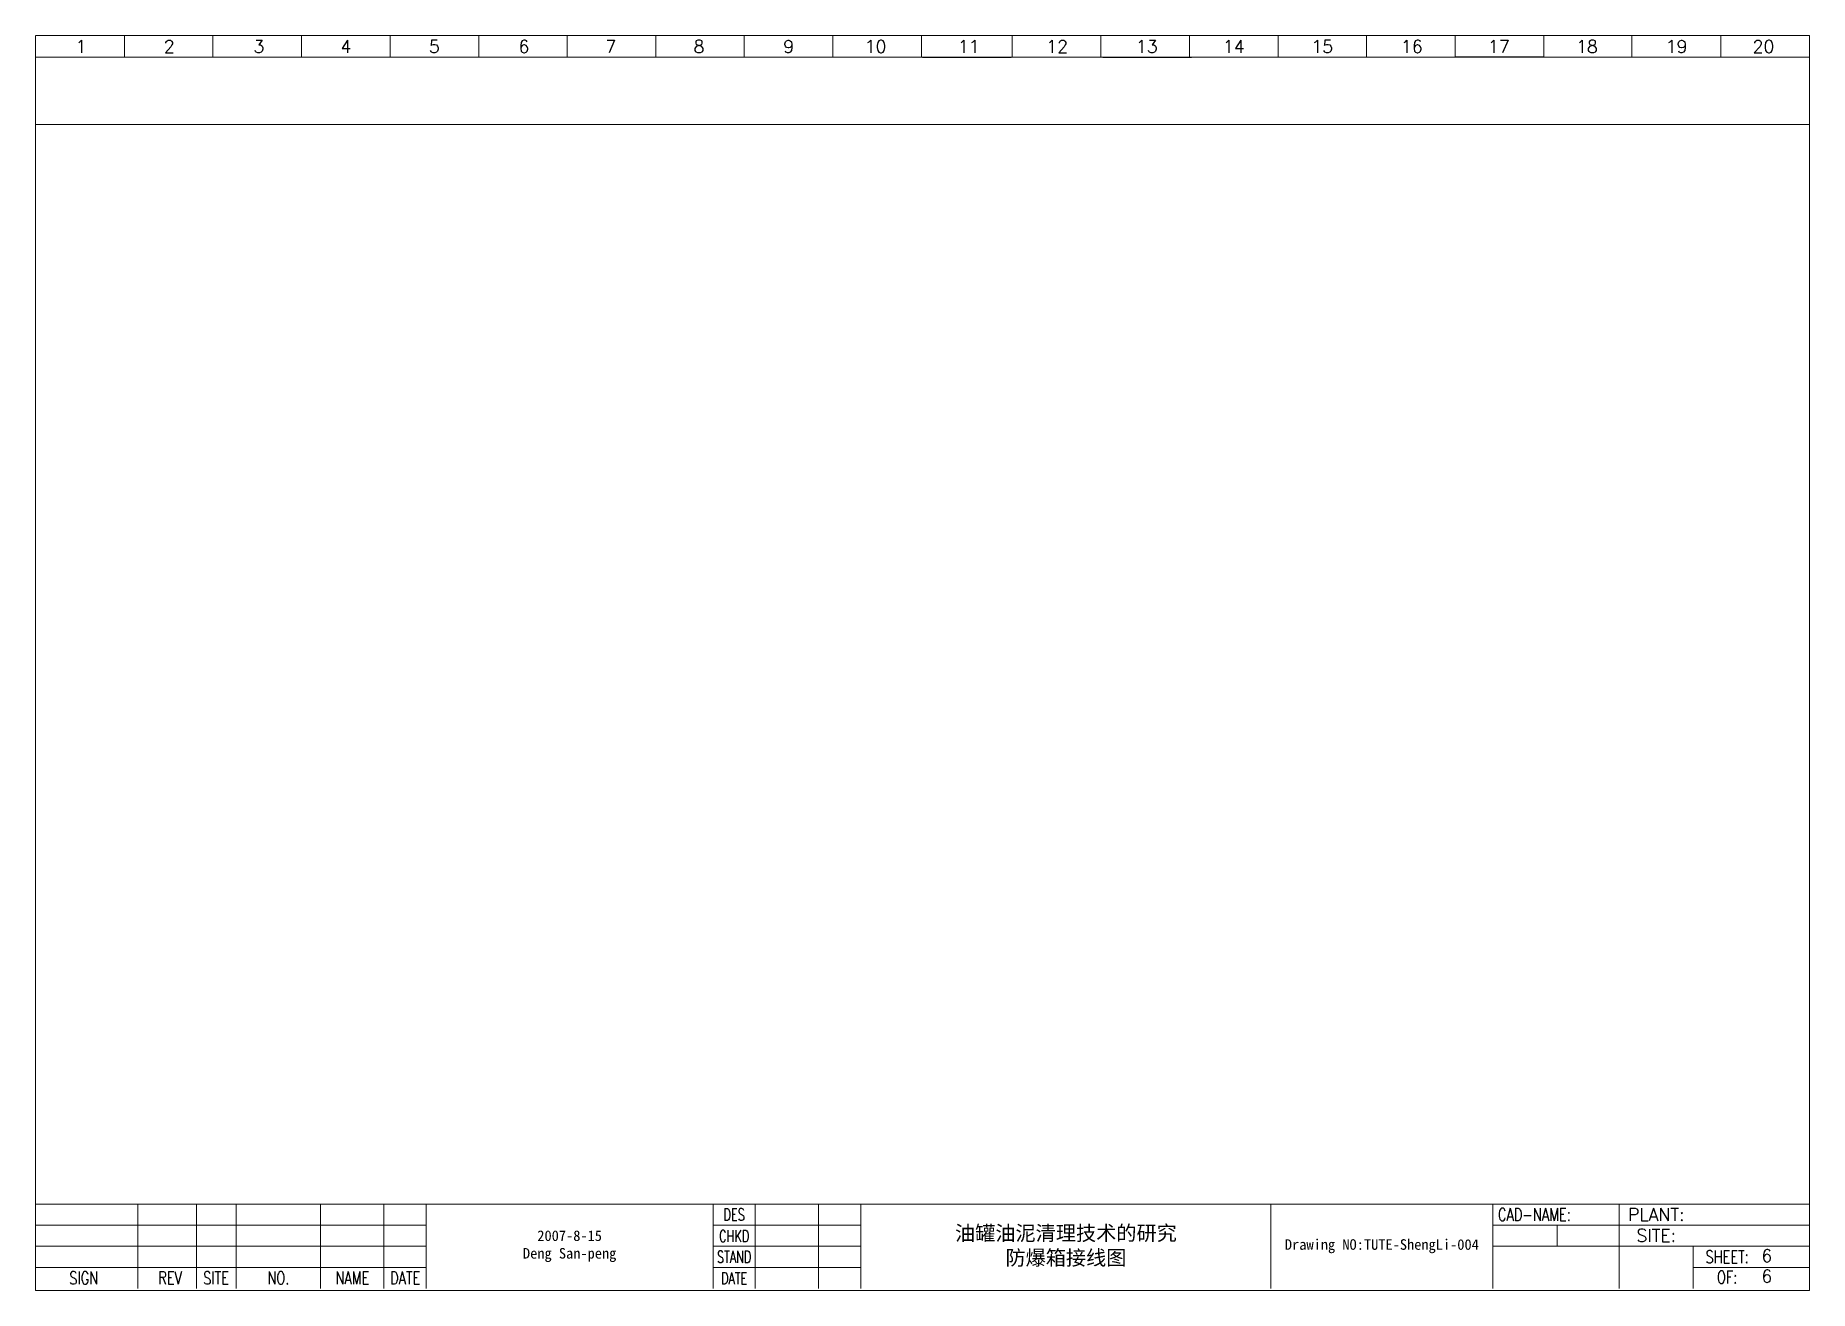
# Model space of a CAD drawing. Header units: millimetres. Extents: x 1552 to 2873, y -96 to 563.
# Drawn here: x 2453.4 to 2873.4, y -95.7 to 201.4 of the extents above; entities that cross this region are included whole.
import ezdxf
from ezdxf.enums import TextEntityAlignment as Align

# ---------------------------------------------------------------- set-up
doc = ezdxf.new("R2010")
doc.units = ezdxf.units.MM
doc.header["$LTSCALE"] = 5
doc.layers.get('0').update_dxf_attribs({"lineweight": 15})
doc.layers.add('1轮廓实线层', color=7, linetype='Continuous')
doc.layers.add('2', color=4, linetype='Continuous', lineweight=15)
doc.styles.add('HZ0', font='TXT.SHX', dxfattribs={"width": 0.75, "bigfont": 'gbcbig.shx'})
doc.styles.add('ROMANC', font='ROMANC', dxfattribs={"height": 4})
doc.styles.get("Standard").update_dxf_attribs({"font": 'SimSun.ttf', "height": 2.5})
doc.styles.add('W1', font='ROMANC')

msp = doc.modelspace()

# ---------------------------------------------------------------- texts
at = {"color": 0, "style": 'ROMANC'}
for p in [(2862.03, -88.93), (2862.03, -93.77)]:
    msp.add_text('6', height=3, dxfattribs=at).set_placement(p)
at = {"attachment_point": 5}
for s, insert, char_height, width in [('油罐油泥清理技术的研究{\\fSimSun|b0|i0|c134|p54;\\P}防爆箱接线图', (2697.39, -85.18), 3.5, 97.1017), ('Drawing NO:TUTE-ShengLi-004', (2772.19, -85.18), 2.5, 52.5)]:
    msp.add_mtext(s, dxfattribs=dict(at, insert=insert, char_height=char_height, width=width))
at = {"layer": '1轮廓实线层', "insert": (2579.89, -85.18), "char_height": 2.5, "width": 67.8983, "attachment_point": 5}
msp.add_mtext('2007-8-15\\PDeng San-peng', dxfattribs=at)
at = {"layer": '2', "color": 0, "style": 'W1'}
for s, p in [('1', (2464.17, 198.84)), ('2', (2485.1, 198.84)), ('3', (2506.32, 198.84)), ('4', (2526.9, 198.84)), ('5', (2547.86, 198.84)), ('6', (2569.07, 198.84)), ('7', (2589.65, 198.84)), ('8', (2610.53, 198.84)), ('9', (2631.75, 198.84)), ('10', (2652.33, 198.84)), ('11', (2674.38, 198.84)), ('12', (2695.32, 198.84)), ('13', (2716.54, 198.84)), ('14', (2737.12, 198.84)), ('15', (2758.07, 198.84)), ('16', (2779.29, 198.84)), ('17', (2799.87, 198.84)), ('18', (2820.75, 198.84)), ('19', (2841.96, 198.84)), ('20', (2862.54, 198.84)), ('PLANT:', (2837.16, -77.68)), ('SITE:', (2837.16, -82.61))]:
    msp.add_text(s, height=3, dxfattribs=at).set_placement(p, align=Align.MIDDLE)
at = {"layer": '2', "color": 0, "style": 'HZ0'}
for s, height, width, p in [('DES', 2.8, 0.7, (2618.84, -77.68)), ('CAD-NAME:', 3, 0.75, (2808.29, -77.68)), ('CHKD', 2.8, 0.7, (2618.84, -82.77)), ('STAND', 2.8, 0.7, (2618.84, -87.68)), ('SHEET:', 3, 0.75, (2853.93, -87.68)), ('SIGN', 3, 0.75, (2464.87, -92.68)), ('REV', 3, 0.75, (2485.28, -92.68)), ('SITE', 3, 0.75, (2496.17, -92.68)), ('NO.', 3, 0.75, (2510.94, -92.68)), ('NAME', 3, 0.75, (2528.44, -92.68)), ('DATE', 3, 0.75, (2540.94, -92.68)), ('DATE', 2.8, 0.7, (2618.84, -92.77)), ('OF:', 3, 0.75, (2853.93, -92.52))]:
    msp.add_text(s, height=height, dxfattribs=dict(at, width=width)).set_placement(p, align=Align.MIDDLE)

# ---------------------------------------------------------------- linework, layer by layer
at = {"color": 0}
for p, q in [((2873.44, 201.44), (2453.44, 201.44)), ((2820.94, -75.18), (2828.44, -75.18))]:
    msp.add_line(p, q, dxfattribs=at)
at = {"linetype": 'Continuous'}
for p, q in [((2474.48, 201.41), (2474.48, 196.34)), ((2495.45, 196.29), (2495.45, 201.41)), ((2516.42, 201.41), (2516.42, 196.34)), ((2537.4, 201.41), (2537.4, 196.34)), ((2558.37, 201.41), (2558.37, 196.34)), ((2579.34, 201.41), (2579.34, 196.34)), ((2600.31, 201.41), (2600.31, 196.34)), ((2621.18, 201.41), (2621.18, 196.29)), ((2642.21, 201.41), (2642.21, 196.34)), ((2663.22, 201.41), (2663.22, 196.34)), ((2684.69, 201.41), (2684.69, 196.34)), ((2705.66, 196.34), (2705.66, 201.41)), ((2726.64, 201.41), (2726.64, 196.34)), ((2747.61, 201.41), (2747.61, 196.34)), ((2768.58, 201.41), (2768.58, 196.34)), ((2789.55, 201.41), (2789.55, 196.34)), ((2810.53, 201.41), (2810.53, 196.34)), ((2831.39, 201.41), (2831.39, 196.29)), ((2852.42, 201.41), (2852.42, 196.34))]:
    msp.add_line(p, q, dxfattribs=at)
at = {"layer": '1轮廓实线层'}
for p, q in [((2663.41, 196.34), (2684.42, 196.34)), ((2663.41, 196.34), (2684.42, 196.34)), ((2706.12, 196.34), (2727.13, 196.34)), ((2789.55, 196.39), (2810.57, 196.39))]:
    msp.add_line(p, q, dxfattribs=at)
at = {"layer": '2', "color": 0}
for p, q in [((2453.44, 201.34), (2453.44, -95.66)), ((2873.44, -95.66), (2873.44, 201.44)), ((2873.37, 196.34), (2453.44, 196.34)), ((2873.37, 180.34), (2453.44, 180.34)), ((2453.43, -75.18), (2873.35, -75.18)), ((2477.63, -75.18), (2477.63, -95.18)), ((2491.57, -75.18), (2491.57, -95.18)), ((2500.94, -75.18), (2500.94, -95.18)), ((2520.94, -75.18), (2520.94, -95.18)), ((2535.94, -75.18), (2535.94, -95.18)), ((2545.94, -75.18), (2545.94, -95.18)), ((2613.84, -75.18), (2613.84, -95.18)), ((2623.84, -75.18), (2623.84, -95.18)), ((2638.84, -75.18), (2638.84, -95.18)), ((2648.84, -75.18), (2648.84, -95.18)), ((2745.94, -75.18), (2745.94, -95.18)), ((2798.44, -75.18), (2798.44, -95.18)), ((2828.4, -75.14), (2828.4, -95.18)), ((2453.43, -80.18), (2545.94, -80.18)), ((2613.84, -80.18), (2648.84, -80.18)), ((2873.35, -80.18), (2798.44, -80.18)), ((2813.7, -80.18), (2813.7, -85.18)), ((2453.43, -85.18), (2545.94, -85.18)), ((2648.84, -85.18), (2613.84, -85.18)), ((2873.35, -85.18), (2798.44, -85.18)), ((2845.92, -85.18), (2845.92, -95.18)), ((2453.43, -90.18), (2545.94, -90.18)), ((2613.84, -90.18), (2648.84, -90.18)), ((2845.88, -90.18), (2873.35, -90.18)), ((2453.44, -95.66), (2873.44, -95.66))]:
    msp.add_line(p, q, dxfattribs=at)

msp.set_redraw_order([(e.dxf.handle, doc.entitydb.next_handle()) for e in msp.query("TEXT MTEXT ATTDEF DIMENSION ARC_DIMENSION")])  # texts and dimensions are drawn at this point

doc.saveas('drawing.dxf')
